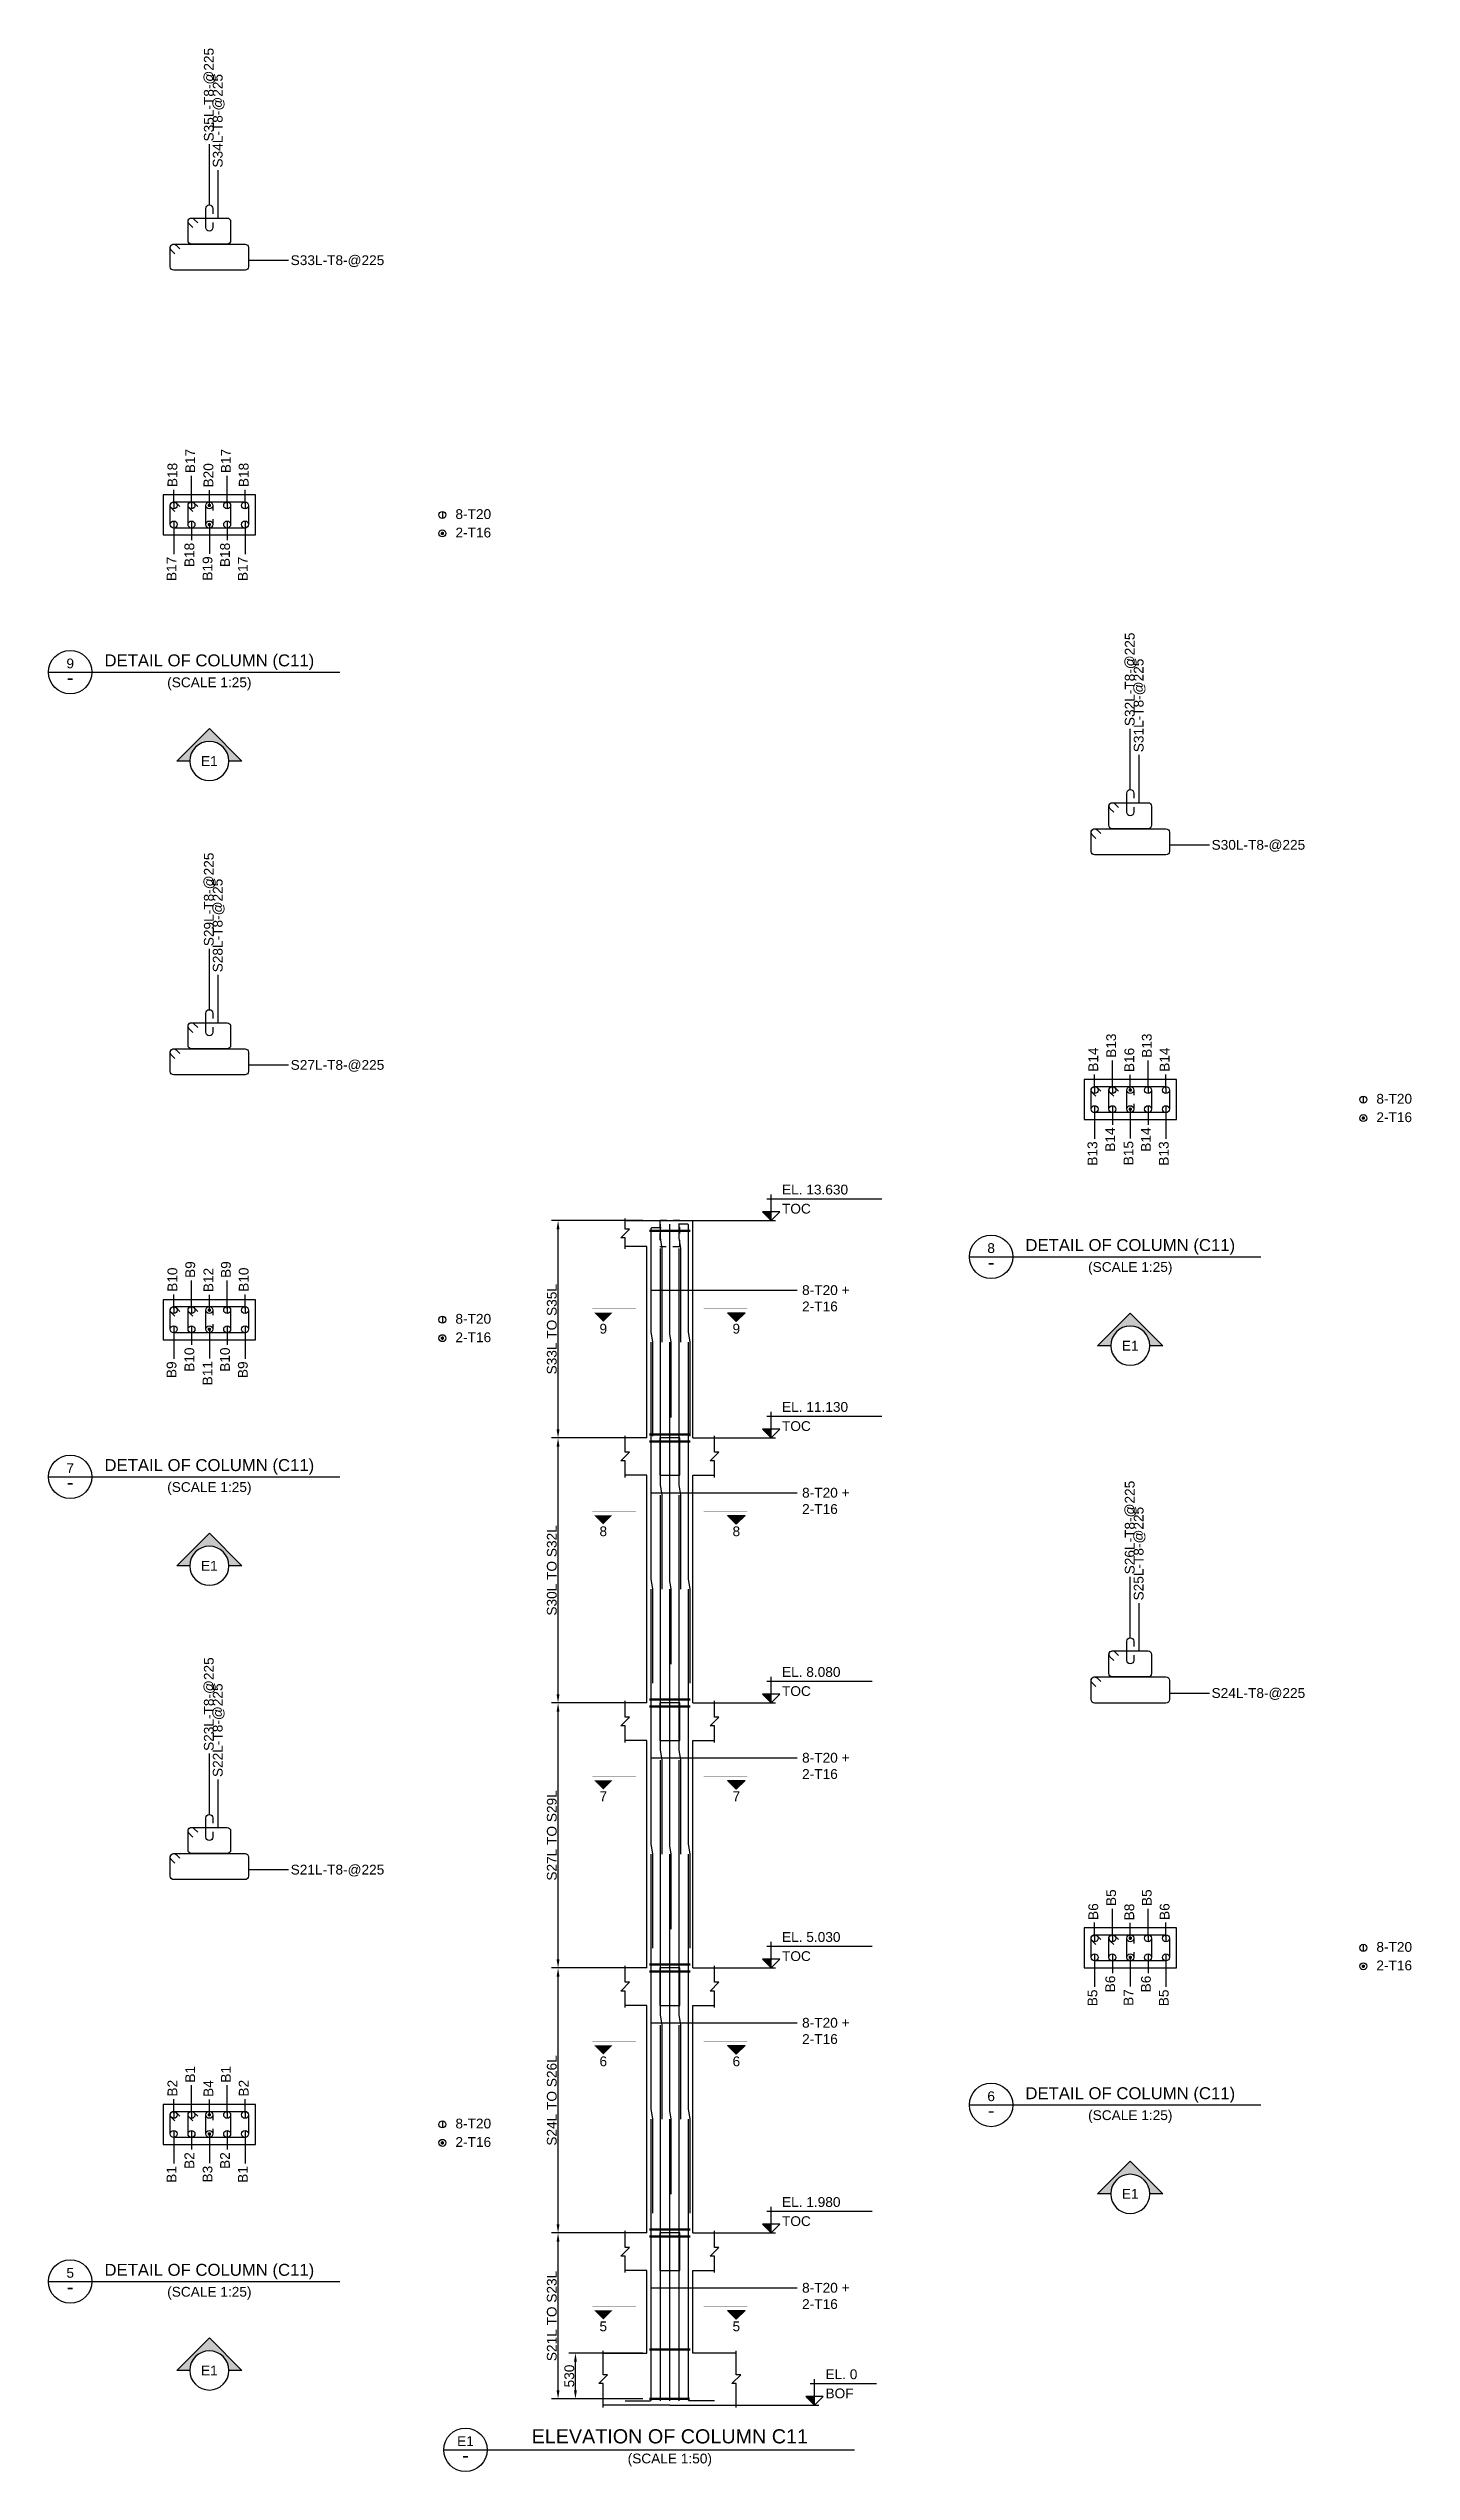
# Model space of a CAD drawing. Header units: inches. Extents: x -816171 to 9366335, y -450961 to 689132.
# Drawn here: x 359085 to 390434, y 29669 to 85404 of the extents above; entities that cross this region are included whole.
import ezdxf
from ezdxf.enums import TextEntityAlignment as Align

# ---------------------------------------------------------------- set-up
doc = ezdxf.new("R2010")
doc.units = ezdxf.units.IN
doc.header["$MEASUREMENT"] = 0
doc.linetypes.add('SCHidden', pattern=[1000, 500, -500])
for name, color, linetype in [('colSectionMarkLayer', 5, 'Continuous'), ('Concrete Line', 2, 'Continuous'), ('Dim', 31, 'Continuous'), ('Hatch', 25, 'Continuous'), ('Labels', 4, 'Continuous'), ('Link', 225, 'Continuous'), ('Reinforcement', 130, 'Continuous'), ('Text', 31, 'Continuous'), ('Text_Scale', 31, 'Continuous')]:
    doc.layers.add(name, color=color, linetype=linetype)
doc.styles.add('SC-BBS1', font='SansSerif')
doc.styles.add('SC-COL2', font='SansSerif')
doc.styles.get("Standard").update_dxf_attribs({"font": 'txt.shx'})
doc.dimstyles.new('ColumnSch', dxfattribs={"dimtxt": 225, "dimasz": 200, "dimexe": 150, "dimexo": 150, "dimgap": 25, "dimtad": 1, "dimtoh": 1, "dimdec": 4, "dimzin": 0, "dimdsep": 46, "dimtxsty": 'SC-COL2', "dimcen": 0.09, "dimclrd": 8, "dimclre": 8, "dimclrt": 31, "dimadec": 0, "dimazin": 0, "dimtfac": 1, "dimtdec": 0, "dimtix": 1, "dimtofl": 0, "dimtmove": 0, "dimatfit": 3, "dimfxl": 1, "dimtolj": 1, "dimtzin": 0, "dimarcsym": 0})
doc.dimstyles.get("Standard").update_dxf_attribs({"dimtxt": 0.18, "dimasz": 0.18, "dimexe": 0.18, "dimexo": 0.0625, "dimgap": 0.09, "dimtad": 0, "dimtih": 1, "dimtoh": 1, "dimdec": 4, "dimzin": 0, "dimdsep": 46, "dimtxsty": 'Standard', "dimcen": 0.09, "dimadec": 0, "dimazin": 0, "dimtfac": 1, "dimtdec": 4, "dimtofl": 0, "dimtmove": 0, "dimatfit": 3, "dimfxl": 1, "dimtolj": 1, "dimtzin": 0, "dimarcsym": 0})

msp = doc.modelspace()

# ---------------------------------------------------------------- texts
at = {"layer": 'colSectionMarkLayer', "style": 'SC-BBS1'}
for s, p in [('9', (371844.81876, 56068.65265)), ('9', (374904.81876, 56068.65265)), ('8', (371844.81876, 51408.65265)), ('8', (374904.81876, 51408.65265)), ('7', (371844.81876, 45312.65265)), ('7', (374904.81876, 45312.65265)), ('6', (371844.81876, 39216.65265)), ('6', (374904.81876, 39216.65265)), ('5', (371844.81876, 33120.65265)), ('5', (374904.81876, 33120.65265))]:
    msp.add_text(s, height=225, dxfattribs=at).set_placement(p, align=Align.TOP_CENTER)
at = {"layer": 'Dim', "style": 'SC-COL2'}
for s, p in [('B18', (361934.81876, 75313.65265)), ('B17', (362344.81876, 75633.65265)), ('B20', (362762.81876, 75305.65265)), ('B17', (363164.81876, 75633.65265)), ('B18', (363574.81876, 75313.65265)), ('B13', (383524.81876, 62185.65265)), ('B13', (384344.81876, 62185.65265)), ('B14', (383114.81876, 61865.65265)), ('B16', (383942.81876, 61857.65265)), ('B14', (384754.81876, 61865.65265)), ('B9', (362344.81876, 57123.65265)), ('B9', (363164.81876, 57123.65265)), ('B10', (361934.81876, 56803.65265)), ('B12', (362762.81876, 56795.65265)), ('B10', (363574.81876, 56803.65265)), ('B5', (383524.81876, 42675.65265)), ('B5', (384344.81876, 42675.65265)), ('B6', (383114.81876, 42355.65265)), ('B8', (383942.81876, 42347.65265)), ('B6', (384754.81876, 42355.65265)), ('B2', (361934.81876, 38293.65265)), ('B1', (362344.81876, 38613.65265)), ('B4', (362762.81876, 38285.65265)), ('B1', (363164.81876, 38613.65265)), ('B2', (363574.81876, 38293.65265))]:
    msp.add_text(s, height=225, rotation=90, dxfattribs=at).set_placement(p, align=Align.MIDDLE_LEFT)
for s, p in [('B17', (361914.81876, 73713.65265)), ('B18', (362324.81876, 74033.65265)), ('B19', (362742.81876, 73721.65265)), ('B18', (363144.81876, 74033.65265)), ('B17', (363554.81876, 73713.65265)), ('B13', (383094.81876, 60265.65265)), ('B14', (383504.81876, 60585.65265)), ('B15', (383922.81876, 60273.65265)), ('B14', (384324.81876, 60585.65265)), ('B13', (384734.81876, 60265.65265)), ('B9', (361914.81876, 55203.65265)), ('B10', (362324.81876, 55523.65265)), ('B11', (362742.81876, 55211.65265)), ('B10', (363144.81876, 55523.65265)), ('B9', (363554.81876, 55203.65265)), ('B5', (383094.81876, 40755.65265)), ('B6', (383504.81876, 41075.65265)), ('B7', (383922.81876, 40763.65265)), ('B6', (384324.81876, 41075.65265)), ('B5', (384734.81876, 40755.65265)), ('B2', (362324.81876, 37013.65265)), ('B2', (363144.81876, 37013.65265)), ('B1', (361914.81876, 36693.65265)), ('B3', (362742.81876, 36701.65265)), ('B1', (363554.81876, 36693.65265))]:
    msp.add_text(s, height=225, rotation=90, dxfattribs=at).set_placement(p, align=Align.MIDDLE_RIGHT)
at = {"layer": 'Labels', "style": 'SC-BBS1'}
for s, height, p in [('9', 225, (359584.81876, 71078.65265)), ('DETAIL OF COLUMN (C11)', 275, (362784.81876, 71108.65265)), ('DETAIL OF COLUMN (C11)', 275, (383964.81876, 57660.65265)), ('8', 225, (380764.81876, 57630.65265)), ('DETAIL OF COLUMN (C11)', 275, (362784.81876, 52598.65265)), ('7', 225, (359584.81876, 52568.65265)), ('DETAIL OF COLUMN (C11)', 275, (383964.81876, 38150.65265)), ('6', 225, (380764.81876, 38120.65265)), ('5', 225, (359584.81876, 34058.65265)), ('DETAIL OF COLUMN (C11)', 275, (362784.81876, 34088.65265)), ('E1', 225, (368674.81876, 30188.65265)), ('ELEVATION OF COLUMN C11', 325, (373374.81876, 30218.65265))]:
    msp.add_text(s, height=height, dxfattribs=at).set_placement(p, align=Align.BOTTOM_CENTER)
for s, height, p in [('-', 325, (359584.81876, 70933.65265)), ('E1', 225, (362784.81876, 69013.65265)), ('-', 325, (380764.81876, 57485.65265)), ('E1', 225, (383964.81876, 55565.65265)), ('-', 325, (359584.81876, 52423.65265)), ('E1', 225, (362784.81876, 50503.65265)), ('-', 325, (380764.81876, 37975.65265)), ('E1', 225, (383964.81876, 36055.65265)), ('-', 325, (359584.81876, 33913.65265)), ('E1', 225, (362784.81876, 31993.65265)), ('-', 325, (368674.81876, 30043.65265))]:
    msp.add_text(s, height=height, dxfattribs=at).set_placement(p, align=Align.MIDDLE_CENTER)
at = {"layer": 'Text', "style": 'SC-BBS1'}
for s, p in [('S35L-T8-@225', (362884.81876, 83263.65265)), ('S34L-T8-@225', (363089.81876, 82663.65265)), ('S32L-T8-@225', (384064.81876, 69815.65265)), ('S31L-T8-@225', (384269.81876, 69215.65265)), ('S29L-T8-@225', (362884.81876, 64753.65265)), ('S28L-T8-@225', (363089.81876, 64153.65265)), ('S26L-T8-@225', (384064.81876, 50305.65265)), ('S25L-T8-@225', (384269.81876, 49705.65265)), ('S23L-T8-@225', (362884.81876, 46243.65265)), ('S22L-T8-@225', (363089.81876, 45643.65265))]:
    msp.add_text(s, height=225, rotation=90, dxfattribs=at).set_placement(p)
for s, p in [('S33L-T8-@225', (364654.81876, 80533.65265)), ('8-T20', (368444.81876, 74693.65265)), ('2-T16', (368444.81876, 74268.65265)), ('S30L-T8-@225', (385834.81876, 67085.65265)), ('S27L-T8-@225', (364654.81876, 62023.65265)), ('8-T20', (389624.81876, 61245.65265)), ('2-T16', (389624.81876, 60820.65265)), ('8-T20', (368444.81876, 56183.65265)), ('2-T16', (368444.81876, 55758.65265)), ('S24L-T8-@225', (385834.81876, 47575.65265)), ('S21L-T8-@225', (364654.81876, 43513.65265)), ('8-T20', (389624.81876, 41735.65265)), ('2-T16', (389624.81876, 41310.65265)), ('8-T20', (368444.81876, 37673.65265)), ('2-T16', (368444.81876, 37248.65265))]:
    msp.add_text(s, height=225, dxfattribs=at).set_placement(p, align=Align.MIDDLE_LEFT)
for p in [(362784.81876, 70643.65265), (383964.81876, 57195.65265), (362784.81876, 52133.65265), (383964.81876, 37685.65265), (362784.81876, 33623.65265)]:
    msp.add_text('(SCALE 1:25)', height=225, dxfattribs=at).set_placement(p, align=Align.BOTTOM_CENTER)
for s, p in [('EL. 13.630', (375954.81876, 59043.65265)), ('TOC', (375954.81876, 58603.65265)), ('EL. 11.130', (375954.81876, 54043.65265)), ('TOC', (375954.81876, 53603.65265)), ('EL. 8.080', (375954.81876, 47947.65265)), ('TOC', (375954.81876, 47507.65265)), ('EL. 5.030', (375954.81876, 41851.65265)), ('TOC', (375954.81876, 41411.65265)), ('EL. 1.980', (375954.81876, 35755.65265)), ('TOC', (375954.81876, 35315.65265)), ('EL. 0', (376954.81876, 31793.65265)), ('BOF', (376954.81876, 31353.65265))]:
    msp.add_text(s, height=225, dxfattribs=at).set_placement(p)
at = {"layer": 'Text', "char_height": 225, "attachment_point": 1, "style": 'SC-BBS1'}
for insert in [(376417.31876, 56956.15265), (376417.31876, 52296.15265), (376417.31876, 46200.15265), (376417.31876, 40104.15265), (376417.31876, 34008.15265)]:
    msp.add_mtext('8-T20 + \\P2-T16', dxfattribs=dict(at, insert=insert))
at = {"layer": 'Text_Scale', "style": 'SC-BBS1'}
msp.add_text('(SCALE 1:50)', height=225, dxfattribs=at).set_placement((373374.81876, 29788.65265), align=Align.BOTTOM_CENTER)

# ---------------------------------------------------------------- blocks, each defined once
blk = doc.blocks.new('*D636')
at = {"layer": 'DEFPOINTS', "color": 0, "transparency": 16777216}
for p in [(370805, 35156), (372905, 35156), (372905, 31338)]:
    blk.add_point(p, dxfattribs=at)
at = {"layer": 'Dim', "color": 8, "lineweight": -2, "transparency": 16777216}
for p, q in [((372755, 35156), (370655, 35156)), ((370805, 31538), (370805, 34956)), ((372755, 31338), (370655, 31338))]:
    blk.add_line(p, q, dxfattribs=at)
at = {"layer": 'Dim', "color": 8, "transparency": 16777216}
for points in [[(370771, 34956), (370838, 34956), (370805, 35156)], [(370771, 31538), (370838, 31538), (370805, 31338)]]:
    blk.add_solid(points, dxfattribs=at)
at = {"layer": 'Dim', "color": 31, "lineweight": 50, "transparency": 16777216, "insert": (370662, 33247), "char_height": 225, "attachment_point": 5, "rotation": 90, "style": 'SC-COL2'}
blk.add_mtext('\\A1;S21L TO S23L', dxfattribs=at)
blk = doc.blocks.new('*D637')
at = {"layer": 'DEFPOINTS', "color": 0, "transparency": 16777216}
for p in [(371205, 32394), (372905, 32394), (372905, 31338)]:
    blk.add_point(p, dxfattribs=at)
at = {"layer": 'Dim', "color": 8, "lineweight": -2, "transparency": 16777216}
for p, q in [((372755, 32394), (371055, 32394)), ((371205, 31538), (371205, 32194)), ((372755, 31338), (371055, 31338))]:
    blk.add_line(p, q, dxfattribs=at)
at = {"layer": 'Dim', "color": 8, "transparency": 16777216}
for points in [[(371171, 32194), (371238, 32194), (371205, 32394)], [(371171, 31538), (371238, 31538), (371205, 31338)]]:
    blk.add_solid(points, dxfattribs=at)
at = {"layer": 'Dim', "color": 31, "lineweight": 50, "transparency": 16777216, "insert": (371064, 31866), "char_height": 225, "attachment_point": 5, "rotation": 90, "style": 'SC-COL2'}
blk.add_mtext('\\A1;530', dxfattribs=at)
blk = doc.blocks.new('*D638')
at = {"layer": 'DEFPOINTS', "color": 0, "transparency": 16777216}
for p in [(370805, 41252), (372905, 41252), (372905, 35156)]:
    blk.add_point(p, dxfattribs=at)
at = {"layer": 'Dim', "color": 8, "lineweight": -2, "transparency": 16777216}
for p, q in [((372755, 41252), (370655, 41252)), ((370805, 35356), (370805, 41052)), ((372755, 35156), (370655, 35156))]:
    blk.add_line(p, q, dxfattribs=at)
at = {"layer": 'Dim', "color": 8, "transparency": 16777216}
for points in [[(370771, 41052), (370838, 41052), (370805, 41252)], [(370771, 35356), (370838, 35356), (370805, 35156)]]:
    blk.add_solid(points, dxfattribs=at)
at = {"layer": 'Dim', "color": 31, "lineweight": 50, "transparency": 16777216, "insert": (370662, 38204), "char_height": 225, "attachment_point": 5, "rotation": 90, "style": 'SC-COL2'}
blk.add_mtext('\\A1;S24L TO S26L', dxfattribs=at)
blk = doc.blocks.new('*D639')
at = {"layer": 'DEFPOINTS', "color": 0, "transparency": 16777216}
for p in [(370805, 47348), (372905, 47348), (372905, 41252)]:
    blk.add_point(p, dxfattribs=at)
at = {"layer": 'Dim', "color": 8, "lineweight": -2, "transparency": 16777216}
for p, q in [((372755, 47348), (370655, 47348)), ((370805, 41452), (370805, 47148)), ((372755, 41252), (370655, 41252))]:
    blk.add_line(p, q, dxfattribs=at)
at = {"layer": 'Dim', "color": 8, "transparency": 16777216}
for points in [[(370771, 47148), (370838, 47148), (370805, 47348)], [(370771, 41452), (370838, 41452), (370805, 41252)]]:
    blk.add_solid(points, dxfattribs=at)
at = {"layer": 'Dim', "color": 31, "lineweight": 50, "transparency": 16777216, "insert": (370662, 44300), "char_height": 225, "attachment_point": 5, "rotation": 90, "style": 'SC-COL2'}
blk.add_mtext('\\A1;S27L TO S29L', dxfattribs=at)
blk = doc.blocks.new('*D640')
at = {"layer": 'DEFPOINTS', "color": 0, "transparency": 16777216}
for p in [(370805, 53444), (372905, 53444), (372905, 47348)]:
    blk.add_point(p, dxfattribs=at)
at = {"layer": 'Dim', "color": 8, "lineweight": -2, "transparency": 16777216}
for p, q in [((372755, 53444), (370655, 53444)), ((370805, 47548), (370805, 53244)), ((372755, 47348), (370655, 47348))]:
    blk.add_line(p, q, dxfattribs=at)
at = {"layer": 'Dim', "color": 8, "transparency": 16777216}
for points in [[(370771, 53244), (370838, 53244), (370805, 53444)], [(370771, 47548), (370838, 47548), (370805, 47348)]]:
    blk.add_solid(points, dxfattribs=at)
at = {"layer": 'Dim', "color": 31, "lineweight": 50, "transparency": 16777216, "insert": (370662, 50396), "char_height": 225, "attachment_point": 5, "rotation": 90, "style": 'SC-COL2'}
blk.add_mtext('\\A1;S30L TO S32L', dxfattribs=at)
blk = doc.blocks.new('*D641')
at = {"layer": 'DEFPOINTS', "color": 0, "transparency": 16777216}
for p in [(370805, 58444), (372905, 58444), (372905, 53444)]:
    blk.add_point(p, dxfattribs=at)
at = {"layer": 'Dim', "color": 8, "lineweight": -2, "transparency": 16777216}
for p, q in [((372755, 58444), (370655, 58444)), ((370805, 53644), (370805, 58244)), ((372755, 53444), (370655, 53444))]:
    blk.add_line(p, q, dxfattribs=at)
at = {"layer": 'Dim', "color": 8, "transparency": 16777216}
for points in [[(370771, 58244), (370838, 58244), (370805, 58444)], [(370771, 53644), (370838, 53644), (370805, 53444)]]:
    blk.add_solid(points, dxfattribs=at)
at = {"layer": 'Dim', "color": 31, "lineweight": 50, "transparency": 16777216, "insert": (370662, 55944), "char_height": 225, "attachment_point": 5, "rotation": 90, "style": 'SC-COL2'}
blk.add_mtext('\\A1;S33L TO S35L', dxfattribs=at)

# ---------------------------------------------------------------- dimensions: what is measured, and where the dimension line sits
at = {"layer": 'Dim', "lineweight": 50}
for p1, p2, distance, text, picture, middle in [((372904.81876, 53443.65265), (372904.81876, 58443.65265), 2100, 'S33L TO S35L', '*D641', (370662.07185, 55943.65265)), ((372904.81876, 47347.65265), (372904.81876, 53443.65265), 2100, 'S30L TO S32L', '*D640', (370662.07185, 50395.65265)), ((372904.81876, 41251.65265), (372904.81876, 47347.65265), 2100, 'S27L TO S29L', '*D639', (370662.22617, 44299.65265)), ((372904.81876, 35155.65265), (372904.81876, 41251.65265), 2100, 'S24L TO S26L', '*D638', (370662.07185, 38203.65265)), ((372904.81876, 31337.65265), (372904.81876, 35155.65265), 2100, 'S21L TO S23L', '*D636', (370662.07185, 33246.65265)), ((372904.81876, 31337.65265), (372904.81876, 32393.65265), 1700, '530', '*D637', (371063.76938, 31865.65265))]:
    dim = msp.add_aligned_dim(p1=p1, p2=p2, distance=distance, text=text, dimstyle='ColumnSch', dxfattribs=at)
    dim.commit()
    dim.dimension.update_dxf_attribs({"geometry": picture, "text_midpoint": middle})

# ---------------------------------------------------------------- hatches: boundary and pattern name
at = {"layer": 'Hatch'}
h = msp.add_hatch(color=256, dxfattribs=at)
edge = h.paths.add_edge_path(flags=16)
edge.add_line((362334.81876, 69013.65265), (362034.81876, 69013.65265))
edge.add_line((362034.81876, 69013.65265), (362784.81876, 69763.65265))
edge.add_line((362784.81876, 69763.65265), (363534.81876, 69013.65265))
edge.add_line((363534.81876, 69013.65265), (363234.81876, 69013.65265))
edge.add_arc((362784.81876, 69013.65265), 450, 0, 180)
for points in [[(375704.81876, 58443.65265), (375704.81876, 58643.65265), (375504.81876, 58643.65265)], [(371644.81876, 56318.65265), (371844.81876, 56118.65265), (372044.81876, 56318.65265), (371644.81876, 56318.65265)], [(375104.81876, 56318.65265), (374904.81876, 56118.65265), (374704.81876, 56318.65265), (375104.81876, 56318.65265)], [(375704.81876, 53443.65265), (375704.81876, 53643.65265), (375504.81876, 53643.65265)], [(371644.81876, 51658.65265), (371844.81876, 51458.65265), (372044.81876, 51658.65265), (371644.81876, 51658.65265)], [(375104.81876, 51658.65265), (374904.81876, 51458.65265), (374704.81876, 51658.65265), (375104.81876, 51658.65265)], [(375704.81876, 47347.65265), (375704.81876, 47547.65265), (375504.81876, 47547.65265)], [(371644.81876, 45562.65265), (371844.81876, 45362.65265), (372044.81876, 45562.65265), (371644.81876, 45562.65265)], [(375104.81876, 45562.65265), (374904.81876, 45362.65265), (374704.81876, 45562.65265), (375104.81876, 45562.65265)], [(375704.81876, 41251.65265), (375704.81876, 41451.65265), (375504.81876, 41451.65265)], [(371644.81876, 39466.65265), (371844.81876, 39266.65265), (372044.81876, 39466.65265), (371644.81876, 39466.65265)], [(375104.81876, 39466.65265), (374904.81876, 39266.65265), (374704.81876, 39466.65265), (375104.81876, 39466.65265)], [(375704.81876, 35155.65265), (375704.81876, 35355.65265), (375504.81876, 35355.65265)], [(371644.81876, 33370.65265), (371844.81876, 33170.65265), (372044.81876, 33370.65265), (371644.81876, 33370.65265)], [(375104.81876, 33370.65265), (374904.81876, 33170.65265), (374704.81876, 33370.65265), (375104.81876, 33370.65265)], [(376704.81876, 31193.65265), (376704.81876, 31393.65265), (376504.81876, 31393.65265)]]:
    msp.add_hatch(color=256, dxfattribs=at).paths.add_polyline_path(points, flags=0)
h = msp.add_hatch(color=256, dxfattribs=at)
edge = h.paths.add_edge_path(flags=16)
edge.add_line((383514.81876, 55565.65265), (383214.81876, 55565.65265))
edge.add_line((383214.81876, 55565.65265), (383964.81876, 56315.65265))
edge.add_line((383964.81876, 56315.65265), (384714.81876, 55565.65265))
edge.add_line((384714.81876, 55565.65265), (384414.81876, 55565.65265))
edge.add_arc((383964.81876, 55565.65265), 450, 0, 180)
h = msp.add_hatch(color=256, dxfattribs=at)
edge = h.paths.add_edge_path(flags=16)
edge.add_line((362334.81876, 50503.65265), (362034.81876, 50503.65265))
edge.add_line((362034.81876, 50503.65265), (362784.81876, 51253.65265))
edge.add_line((362784.81876, 51253.65265), (363534.81876, 50503.65265))
edge.add_line((363534.81876, 50503.65265), (363234.81876, 50503.65265))
edge.add_arc((362784.81876, 50503.65265), 450, 0, 180)
h = msp.add_hatch(color=256, dxfattribs=at)
edge = h.paths.add_edge_path(flags=16)
edge.add_line((383514.81876, 36055.65265), (383214.81876, 36055.65265))
edge.add_line((383214.81876, 36055.65265), (383964.81876, 36805.65265))
edge.add_line((383964.81876, 36805.65265), (384714.81876, 36055.65265))
edge.add_line((384714.81876, 36055.65265), (384414.81876, 36055.65265))
edge.add_arc((383964.81876, 36055.65265), 450, 0, 180)
h = msp.add_hatch(color=256, dxfattribs=at)
edge = h.paths.add_edge_path(flags=16)
edge.add_line((362334.81876, 31993.65265), (362034.81876, 31993.65265))
edge.add_line((362034.81876, 31993.65265), (362784.81876, 32743.65265))
edge.add_line((362784.81876, 32743.65265), (363534.81876, 31993.65265))
edge.add_line((363534.81876, 31993.65265), (363234.81876, 31993.65265))
edge.add_arc((362784.81876, 31993.65265), 450, 0, 180)

# ---------------------------------------------------------------- linework, layer by layer
at = {"lineweight": 50}
for p, q in [((372904.81876, 58203.65265), (373844.81876, 58203.65265)), ((372904.81876, 53523.65265), (373844.81876, 53523.65265)), ((372904.81876, 53363.65265), (373844.81876, 53363.65265)), ((372904.81876, 47427.65265), (373844.81876, 47427.65265)), ((372904.81876, 47267.65265), (373844.81876, 47267.65265)), ((372904.81876, 41331.65265), (373844.81876, 41331.65265)), ((372904.81876, 41171.65265), (373844.81876, 41171.65265)), ((372904.81876, 35235.65265), (373844.81876, 35235.65265)), ((372904.81876, 35075.65265), (373844.81876, 35075.65265)), ((372904.81876, 32473.65265), (373844.81876, 32473.65265)), ((372904.81876, 31337.65265), (373824.81876, 31337.65265))]:
    msp.add_line(p, q, dxfattribs=at)
at = {"layer": 'colSectionMarkLayer'}
for p, q in [((359084.81876, 71058.65265), (365784.81876, 71058.65265)), ((375604.81876, 58943.65265), (378254.81876, 58943.65265)), ((375704.81876, 58443.65265), (375704.81876, 59043.65265)), ((373904.81876, 58443.65265), (375804.81876, 58443.65265)), ((380264.81876, 57610.65265), (386964.81876, 57610.65265)), ((375604.81876, 53943.65265), (378254.81876, 53943.65265)), ((375704.81876, 53443.65265), (375704.81876, 54043.65265)), ((373904.81876, 53443.65265), (375804.81876, 53443.65265)), ((359084.81876, 52548.65265), (365784.81876, 52548.65265)), ((375704.81876, 47347.65265), (375704.81876, 47947.65265)), ((375604.81876, 47847.65265), (378029.81876, 47847.65265)), ((373904.81876, 47347.65265), (375804.81876, 47347.65265)), ((375704.81876, 41251.65265), (375704.81876, 41851.65265)), ((373904.81876, 41251.65265), (375804.81876, 41251.65265)), ((375604.81876, 41751.65265), (378029.81876, 41751.65265)), ((380264.81876, 38100.65265), (386964.81876, 38100.65265)), ((375704.81876, 35155.65265), (375704.81876, 35755.65265)), ((373904.81876, 35155.65265), (375804.81876, 35155.65265)), ((375604.81876, 35655.65265), (378029.81876, 35655.65265)), ((359084.81876, 34038.65265), (365784.81876, 34038.65265)), ((376704.81876, 31193.65265), (376704.81876, 31793.65265)), ((376604.81876, 31693.65265), (378129.81876, 31693.65265)), ((374904.81876, 31193.65265), (376804.81876, 31193.65265)), ((368174.81876, 30168.65265), (377624.81876, 30168.65265))]:
    msp.add_line(p, q, dxfattribs=at)
for points in [[(362334.81876, 69013.65265), (362034.81876, 69013.65265), (362784.81876, 69763.65265), (363534.81876, 69013.65265), (363234.81876, 69013.65265, 1), (362334.81876, 69013.65265, 1), (363234.81876, 69013.65265)], [(383514.81876, 55565.65265), (383214.81876, 55565.65265), (383964.81876, 56315.65265), (384714.81876, 55565.65265), (384414.81876, 55565.65265, 1), (383514.81876, 55565.65265, 1), (384414.81876, 55565.65265)], [(362334.81876, 50503.65265), (362034.81876, 50503.65265), (362784.81876, 51253.65265), (363534.81876, 50503.65265), (363234.81876, 50503.65265, 1), (362334.81876, 50503.65265, 1), (363234.81876, 50503.65265)], [(383514.81876, 36055.65265), (383214.81876, 36055.65265), (383964.81876, 36805.65265), (384714.81876, 36055.65265), (384414.81876, 36055.65265, 1), (383514.81876, 36055.65265, 1), (384414.81876, 36055.65265)], [(362334.81876, 31993.65265), (362034.81876, 31993.65265), (362784.81876, 32743.65265), (363534.81876, 31993.65265), (363234.81876, 31993.65265, 1), (362334.81876, 31993.65265, 1), (363234.81876, 31993.65265)]]:
    msp.add_lwpolyline(points, format="xyb", dxfattribs=at)
for points in [[(375704.81876, 58443.65265), (375904.81876, 58643.65265), (375504.81876, 58643.65265)], [(375704.81876, 53443.65265), (375904.81876, 53643.65265), (375504.81876, 53643.65265)], [(375704.81876, 47347.65265), (375904.81876, 47547.65265), (375504.81876, 47547.65265)], [(375704.81876, 41251.65265), (375904.81876, 41451.65265), (375504.81876, 41451.65265)], [(375704.81876, 35155.65265), (375904.81876, 35355.65265), (375504.81876, 35355.65265)], [(376704.81876, 31193.65265), (376904.81876, 31393.65265), (376504.81876, 31393.65265)]]:
    msp.add_lwpolyline(points, close=True, dxfattribs=at)
at = {"layer": 'colSectionMarkLayer', "const_width": 5}
for points in [[(372594.81876, 56418.65265), (371594.81876, 56418.65265)], [(371644.81876, 56318.65265), (371844.81876, 56118.65265), (372044.81876, 56318.65265), (371644.81876, 56318.65265)], [(374154.81876, 56418.65265), (375154.81876, 56418.65265)], [(372594.81876, 51758.65265), (371594.81876, 51758.65265)], [(371644.81876, 51658.65265), (371844.81876, 51458.65265), (372044.81876, 51658.65265), (371644.81876, 51658.65265)], [(374154.81876, 51758.65265), (375154.81876, 51758.65265)], [(372594.81876, 45662.65265), (371594.81876, 45662.65265)], [(371644.81876, 45562.65265), (371844.81876, 45362.65265), (372044.81876, 45562.65265), (371644.81876, 45562.65265)], [(374154.81876, 45662.65265), (375154.81876, 45662.65265)], [(372594.81876, 39566.65265), (371594.81876, 39566.65265)], [(371644.81876, 39466.65265), (371844.81876, 39266.65265), (372044.81876, 39466.65265), (371644.81876, 39466.65265)], [(374154.81876, 39566.65265), (375154.81876, 39566.65265)], [(372594.81876, 33470.65265), (371594.81876, 33470.65265)], [(374154.81876, 33470.65265), (375154.81876, 33470.65265)], [(371644.81876, 33370.65265), (371844.81876, 33170.65265), (372044.81876, 33370.65265), (371644.81876, 33370.65265)]]:
    msp.add_lwpolyline(points, dxfattribs=at)
at = {"layer": 'colSectionMarkLayer'}
for points in [[(375104.81876, 56318.65265), (374904.81876, 56118.65265), (374704.81876, 56318.65265), (375104.81876, 56318.65265)], [(375104.81876, 51658.65265), (374904.81876, 51458.65265), (374704.81876, 51658.65265), (375104.81876, 51658.65265)], [(375104.81876, 45562.65265), (374904.81876, 45362.65265), (374704.81876, 45562.65265), (375104.81876, 45562.65265)], [(375104.81876, 39466.65265), (374904.81876, 39266.65265), (374704.81876, 39466.65265), (375104.81876, 39466.65265)], [(375104.81876, 33370.65265), (374904.81876, 33170.65265), (374704.81876, 33370.65265), (375104.81876, 33370.65265)]]:
    msp.add_lwpolyline(points, dxfattribs=at)
for centre in [(359584.81876, 71058.65265), (380764.81876, 57610.65265), (359584.81876, 52548.65265), (380764.81876, 38100.65265), (359584.81876, 34038.65265), (368674.81876, 30168.65265)]:
    msp.add_circle(centre, 500, dxfattribs=at)
at = {"layer": 'Concrete Line'}
for p, q in [((372344.81876, 58443.65265), (373904.81876, 58443.65265)), ((373904.81876, 53443.65265), (373904.81876, 58443.65265)), ((372844.81876, 57843.65265), (372344.81876, 57843.65265)), ((372844.81876, 53443.65265), (372844.81876, 57843.65265)), ((372844.81876, 53443.65265), (372344.81876, 53443.65265)), ((372844.81876, 53443.65265), (372844.81876, 53443.65265)), ((372844.81876, 53443.65265), (372844.81876, 53443.65265)), ((373904.81876, 53443.65265), (373904.81876, 53443.65265)), ((373904.81876, 53443.65265), (373904.81876, 53443.65265)), ((373904.81876, 53443.65265), (374404.81876, 53443.65265)), ((372844.81876, 52583.65265), (372344.81876, 52583.65265)), ((372844.81876, 47347.65265), (372844.81876, 52583.65265)), ((373904.81876, 47347.65265), (373904.81876, 52583.65265)), ((373904.81876, 52583.65265), (374404.81876, 52583.65265)), ((372844.81876, 47347.65265), (372344.81876, 47347.65265)), ((372844.81876, 47347.65265), (372844.81876, 47347.65265)), ((372844.81876, 47347.65265), (372844.81876, 47347.65265)), ((373904.81876, 47347.65265), (373904.81876, 47347.65265)), ((373904.81876, 47347.65265), (373904.81876, 47347.65265)), ((373904.81876, 47347.65265), (374404.81876, 47347.65265)), ((372844.81876, 46487.65265), (372344.81876, 46487.65265)), ((372844.81876, 41251.65265), (372844.81876, 46487.65265)), ((373904.81876, 41251.65265), (373904.81876, 46487.65265)), ((373904.81876, 46487.65265), (374404.81876, 46487.65265)), ((372844.81876, 41251.65265), (372344.81876, 41251.65265)), ((372844.81876, 41251.65265), (372844.81876, 41251.65265)), ((372844.81876, 41251.65265), (372844.81876, 41251.65265)), ((373904.81876, 41251.65265), (373904.81876, 41251.65265)), ((373904.81876, 41251.65265), (373904.81876, 41251.65265)), ((373904.81876, 41251.65265), (374404.81876, 41251.65265)), ((372844.81876, 40391.65265), (372344.81876, 40391.65265)), ((372844.81876, 35155.65265), (372844.81876, 40391.65265)), ((373904.81876, 35155.65265), (373904.81876, 40391.65265)), ((373904.81876, 40391.65265), (374404.81876, 40391.65265)), ((372844.81876, 35155.65265), (372344.81876, 35155.65265)), ((372844.81876, 35155.65265), (372844.81876, 35155.65265)), ((372844.81876, 35155.65265), (372844.81876, 35155.65265)), ((373904.81876, 35155.65265), (373904.81876, 35155.65265)), ((373904.81876, 35155.65265), (373904.81876, 35155.65265)), ((373904.81876, 35155.65265), (374404.81876, 35155.65265)), ((372844.81876, 34295.65265), (372344.81876, 34295.65265)), ((372844.81876, 32393.65265), (372844.81876, 34295.65265)), ((373904.81876, 32393.65265), (373904.81876, 34295.65265)), ((373904.81876, 34295.65265), (374404.81876, 34295.65265)), ((371844.81876, 32393.65265), (372844.81876, 32393.65265)), ((374904.81876, 32393.65265), (373904.81876, 32393.65265)), ((374904.81876, 32393.65265), (373904.81876, 32393.65265)), ((373374.81876, 31193.65265), (371844.81876, 31193.65265)), ((373374.81876, 31193.65265), (374904.81876, 31193.65265))]:
    msp.add_line(p, q, dxfattribs=at)
for points in [[(361724.81876, 74213.65265), (363844.81876, 74213.65265), (363844.81876, 74213.65265), (363844.81876, 75133.65265), (363844.81876, 75133.65265), (361724.81876, 75133.65265), (361724.81876, 75133.65265), (361724.81876, 74213.65265)], [(382904.81876, 60765.65265), (385024.81876, 60765.65265), (385024.81876, 60765.65265), (385024.81876, 61685.65265), (385024.81876, 61685.65265), (382904.81876, 61685.65265), (382904.81876, 61685.65265), (382904.81876, 60765.65265)], [(361724.81876, 55703.65265), (363844.81876, 55703.65265), (363844.81876, 55703.65265), (363844.81876, 56623.65265), (363844.81876, 56623.65265), (361724.81876, 56623.65265), (361724.81876, 56623.65265), (361724.81876, 55703.65265)], [(373144.81876, 53443.65265), (373144.81876, 52583.65265), (373604.81876, 52583.65265), (373604.81876, 53443.65265)], [(373144.81876, 47347.65265), (373144.81876, 46487.65265), (373604.81876, 46487.65265), (373604.81876, 47347.65265)], [(382904.81876, 41255.65265), (385024.81876, 41255.65265), (385024.81876, 41255.65265), (385024.81876, 42175.65265), (385024.81876, 42175.65265), (382904.81876, 42175.65265), (382904.81876, 42175.65265), (382904.81876, 41255.65265)], [(373144.81876, 41251.65265), (373144.81876, 40391.65265), (373604.81876, 40391.65265), (373604.81876, 41251.65265)], [(361724.81876, 37193.65265), (363844.81876, 37193.65265), (363844.81876, 37193.65265), (363844.81876, 38113.65265), (363844.81876, 38113.65265), (361724.81876, 38113.65265), (361724.81876, 38113.65265), (361724.81876, 37193.65265)], [(373144.81876, 35155.65265), (373144.81876, 34295.65265), (373604.81876, 34295.65265), (373604.81876, 35155.65265)]]:
    msp.add_lwpolyline(points, close=True, dxfattribs=at)
for points in [[(372344.81876, 57793.65265), (372344.81876, 58043.65265), (372244.81876, 58043.65265), (372444.81876, 58243.65265), (372344.81876, 58243.65265), (372344.81876, 58493.65265)], [(372344.81876, 52533.65265), (372344.81876, 52913.65265), (372244.81876, 52913.65265), (372444.81876, 53113.65265), (372344.81876, 53113.65265), (372344.81876, 53493.65265)], [(374404.81876, 52533.65265), (374404.81876, 52913.65265), (374304.81876, 52913.65265), (374504.81876, 53113.65265), (374404.81876, 53113.65265), (374404.81876, 53493.65265)], [(372344.81876, 46437.65265), (372344.81876, 46817.65265), (372244.81876, 46817.65265), (372444.81876, 47017.65265), (372344.81876, 47017.65265), (372344.81876, 47397.65265)], [(374404.81876, 46437.65265), (374404.81876, 46817.65265), (374304.81876, 46817.65265), (374504.81876, 47017.65265), (374404.81876, 47017.65265), (374404.81876, 47397.65265)], [(372344.81876, 40341.65265), (372344.81876, 40721.65265), (372244.81876, 40721.65265), (372444.81876, 40921.65265), (372344.81876, 40921.65265), (372344.81876, 41301.65265)], [(374404.81876, 40341.65265), (374404.81876, 40721.65265), (374304.81876, 40721.65265), (374504.81876, 40921.65265), (374404.81876, 40921.65265), (374404.81876, 41301.65265)], [(372344.81876, 34245.65265), (372344.81876, 34625.65265), (372244.81876, 34625.65265), (372444.81876, 34825.65265), (372344.81876, 34825.65265), (372344.81876, 35205.65265)], [(374404.81876, 34245.65265), (374404.81876, 34625.65265), (374304.81876, 34625.65265), (374504.81876, 34825.65265), (374404.81876, 34825.65265), (374404.81876, 35205.65265)], [(371844.81876, 31143.65265), (371844.81876, 31693.65265), (371744.81876, 31693.65265), (371944.81876, 31893.65265), (371844.81876, 31893.65265), (371844.81876, 32443.65265)], [(374904.81876, 31143.65265), (374904.81876, 31693.65265), (374804.81876, 31693.65265), (375004.81876, 31893.65265), (374904.81876, 31893.65265), (374904.81876, 32443.65265)]]:
    msp.add_lwpolyline(points, dxfattribs=at)
at = {"layer": 'Concrete Line', "linetype": 'SCHidden', "ltscale": 0.3}
for points in [[(373144.81876, 58443.65265), (373144.81876, 57843.65265), (373604.81876, 57843.65265), (373604.81876, 58443.65265)], [(373144.81876, 53443.65265), (373144.81876, 52583.65265), (373604.81876, 52583.65265), (373604.81876, 53443.65265)], [(373144.81876, 47347.65265), (373144.81876, 46487.65265), (373604.81876, 46487.65265), (373604.81876, 47347.65265)], [(373144.81876, 41251.65265), (373144.81876, 40391.65265), (373604.81876, 40391.65265), (373604.81876, 41251.65265)], [(373144.81876, 35155.65265), (373144.81876, 34295.65265), (373604.81876, 34295.65265), (373604.81876, 35155.65265)]]:
    msp.add_lwpolyline(points, close=True, dxfattribs=at)
at = {"layer": 'Dim', "color": 8}
for p, q in [((361964.81876, 74933.65265), (361964.81876, 75253.65265)), ((362374.81876, 74933.65265), (362374.81876, 75573.65265)), ((362784.81876, 74925.65265), (362784.81876, 75245.65265)), ((363194.81876, 74933.65265), (363194.81876, 75573.65265)), ((363604.81876, 74933.65265), (363604.81876, 75253.65265)), ((361964.81876, 74413.65265), (361964.81876, 73773.65265)), ((362374.81876, 74413.65265), (362374.81876, 74093.65265)), ((362784.81876, 74421.65265), (362784.81876, 73781.65265)), ((363194.81876, 74413.65265), (363194.81876, 74093.65265)), ((363604.81876, 74413.65265), (363604.81876, 73773.65265)), ((383554.81876, 61485.65265), (383554.81876, 62125.65265)), ((384374.81876, 61485.65265), (384374.81876, 62125.65265)), ((383144.81876, 61485.65265), (383144.81876, 61805.65265)), ((383964.81876, 61477.65265), (383964.81876, 61797.65265)), ((384784.81876, 61485.65265), (384784.81876, 61805.65265)), ((383144.81876, 60965.65265), (383144.81876, 60325.65265)), ((383554.81876, 60965.65265), (383554.81876, 60645.65265)), ((383964.81876, 60973.65265), (383964.81876, 60333.65265)), ((384374.81876, 60965.65265), (384374.81876, 60645.65265)), ((384784.81876, 60965.65265), (384784.81876, 60325.65265)), ((362374.81876, 56423.65265), (362374.81876, 57063.65265)), ((363194.81876, 56423.65265), (363194.81876, 57063.65265)), ((361964.81876, 56423.65265), (361964.81876, 56743.65265)), ((362784.81876, 56415.65265), (362784.81876, 56735.65265)), ((363604.81876, 56423.65265), (363604.81876, 56743.65265)), ((361964.81876, 55903.65265), (361964.81876, 55263.65265)), ((362374.81876, 55903.65265), (362374.81876, 55583.65265)), ((362784.81876, 55911.65265), (362784.81876, 55271.65265)), ((363194.81876, 55903.65265), (363194.81876, 55583.65265)), ((363604.81876, 55903.65265), (363604.81876, 55263.65265)), ((383554.81876, 41975.65265), (383554.81876, 42615.65265)), ((384374.81876, 41975.65265), (384374.81876, 42615.65265)), ((383144.81876, 41975.65265), (383144.81876, 42295.65265)), ((383964.81876, 41967.65265), (383964.81876, 42287.65265)), ((384784.81876, 41975.65265), (384784.81876, 42295.65265)), ((383144.81876, 41455.65265), (383144.81876, 40815.65265)), ((383554.81876, 41455.65265), (383554.81876, 41135.65265)), ((383964.81876, 41463.65265), (383964.81876, 40823.65265)), ((384374.81876, 41455.65265), (384374.81876, 41135.65265)), ((384784.81876, 41455.65265), (384784.81876, 40815.65265)), ((362374.81876, 37913.65265), (362374.81876, 38553.65265)), ((363194.81876, 37913.65265), (363194.81876, 38553.65265)), ((361964.81876, 37913.65265), (361964.81876, 38233.65265)), ((362784.81876, 37905.65265), (362784.81876, 38225.65265)), ((363604.81876, 37913.65265), (363604.81876, 38233.65265)), ((361964.81876, 37393.65265), (361964.81876, 36753.65265)), ((362374.81876, 37393.65265), (362374.81876, 37073.65265)), ((362784.81876, 37401.65265), (362784.81876, 36761.65265)), ((363194.81876, 37393.65265), (363194.81876, 37073.65265)), ((363604.81876, 37393.65265), (363604.81876, 36753.65265))]:
    msp.add_line(p, q, dxfattribs=at)
at = {"layer": 'Link'}
for points in [[(362403.10277, 81282.23124), (362318.25012, 81367.08421, -0.6681779738), (362374.81876, 81503.65265), (363194.81876, 81503.65265, -0.4142135624), (363274.81876, 81423.65265), (363274.81876, 80983.65265, -0.4142135624), (363194.81876, 80903.65265), (362374.81876, 80903.65265, -0.4142135624), (362294.81876, 80983.65265), (362294.81876, 81423.65265, -0.6681793021), (362431.38741, 81480.22109), (362516.24007, 81395.36812)], [(362864.81876, 81403.65265), (362864.81876, 81283.65265, -1), (362704.81876, 81283.65265), (362704.81876, 81723.65265, -1), (362864.81876, 81723.65265), (362864.81876, 81603.65265)], [(361993.10277, 80682.23124), (361908.25012, 80767.08421, -0.6681779738), (361964.81876, 80903.65265), (363604.81876, 80903.65265, -0.4142135624), (363684.81876, 80823.65265), (363684.81876, 80383.65265, -0.4142135624), (363604.81876, 80303.65265), (361964.81876, 80303.65265, -0.4142135624), (361884.81876, 80383.65265), (361884.81876, 80823.65265, -0.6681793021), (362021.38741, 80880.22109), (362106.24007, 80795.36812)], [(361993.10277, 74752.23124), (361908.25012, 74837.08421, -0.6681779738), (361964.81876, 74973.65265), (363604.81876, 74973.65265, -0.4142135624), (363684.81876, 74893.65265), (363684.81876, 74453.65265, -0.4142135624), (363604.81876, 74373.65265), (361964.81876, 74373.65265, -0.4142135624), (361884.81876, 74453.65265), (361884.81876, 74893.65265, -0.6681793021), (362021.38741, 74950.22109), (362106.24007, 74865.36812)], [(362403.10277, 74752.23124), (362318.25012, 74837.08421, -0.6681779738), (362374.81876, 74973.65265), (363194.81876, 74973.65265, -0.4142135624), (363274.81876, 74893.65265), (363274.81876, 74453.65265, -0.4142135624), (363194.81876, 74373.65265), (362374.81876, 74373.65265, -0.4142135624), (362294.81876, 74453.65265), (362294.81876, 74893.65265, -0.6681793021), (362431.38741, 74950.22109), (362516.24007, 74865.36812)], [(362864.81876, 74573.65265), (362864.81876, 74453.65265, -1), (362704.81876, 74453.65265), (362704.81876, 74893.65265, -1), (362864.81876, 74893.65265), (362864.81876, 74773.65265)], [(383583.10277, 67834.23124), (383498.25012, 67919.08421, -0.6681779738), (383554.81876, 68055.65265), (384374.81876, 68055.65265, -0.4142135624), (384454.81876, 67975.65265), (384454.81876, 67535.65265, -0.4142135624), (384374.81876, 67455.65265), (383554.81876, 67455.65265, -0.4142135624), (383474.81876, 67535.65265), (383474.81876, 67975.65265, -0.6681793021), (383611.38741, 68032.22109), (383696.24007, 67947.36812)], [(384044.81876, 67955.65265), (384044.81876, 67835.65265, -1), (383884.81876, 67835.65265), (383884.81876, 68275.65265, -1), (384044.81876, 68275.65265), (384044.81876, 68155.65265)], [(383173.10277, 67234.23124), (383088.25012, 67319.08421, -0.6681779738), (383144.81876, 67455.65265), (384784.81876, 67455.65265, -0.4142135624), (384864.81876, 67375.65265), (384864.81876, 66935.65265, -0.4142135624), (384784.81876, 66855.65265), (383144.81876, 66855.65265, -0.4142135624), (383064.81876, 66935.65265), (383064.81876, 67375.65265, -0.6681793021), (383201.38741, 67432.22109), (383286.24007, 67347.36812)], [(362403.10277, 62772.23124), (362318.25012, 62857.08421, -0.6681779738), (362374.81876, 62993.65265), (363194.81876, 62993.65265, -0.4142135624), (363274.81876, 62913.65265), (363274.81876, 62473.65265, -0.4142135624), (363194.81876, 62393.65265), (362374.81876, 62393.65265, -0.4142135624), (362294.81876, 62473.65265), (362294.81876, 62913.65265, -0.6681793021), (362431.38741, 62970.22109), (362516.24007, 62885.36812)], [(362864.81876, 62893.65265), (362864.81876, 62773.65265, -1), (362704.81876, 62773.65265), (362704.81876, 63213.65265, -1), (362864.81876, 63213.65265), (362864.81876, 63093.65265)], [(361993.10277, 62172.23124), (361908.25012, 62257.08421, -0.6681779738), (361964.81876, 62393.65265), (363604.81876, 62393.65265, -0.4142135624), (363684.81876, 62313.65265), (363684.81876, 61873.65265, -0.4142135624), (363604.81876, 61793.65265), (361964.81876, 61793.65265, -0.4142135624), (361884.81876, 61873.65265), (361884.81876, 62313.65265, -0.6681793021), (362021.38741, 62370.22109), (362106.24007, 62285.36812)], [(383173.10277, 61304.23124), (383088.25012, 61389.08421, -0.6681779738), (383144.81876, 61525.65265), (384784.81876, 61525.65265, -0.4142135624), (384864.81876, 61445.65265), (384864.81876, 61005.65265, -0.4142135624), (384784.81876, 60925.65265), (383144.81876, 60925.65265, -0.4142135624), (383064.81876, 61005.65265), (383064.81876, 61445.65265, -0.6681793021), (383201.38741, 61502.22109), (383286.24007, 61417.36812)], [(383583.10277, 61304.23124), (383498.25012, 61389.08421, -0.6681779738), (383554.81876, 61525.65265), (384374.81876, 61525.65265, -0.4142135624), (384454.81876, 61445.65265), (384454.81876, 61005.65265, -0.4142135624), (384374.81876, 60925.65265), (383554.81876, 60925.65265, -0.4142135624), (383474.81876, 61005.65265), (383474.81876, 61445.65265, -0.6681793021), (383611.38741, 61502.22109), (383696.24007, 61417.36812)], [(384044.81876, 61125.65265), (384044.81876, 61005.65265, -1), (383884.81876, 61005.65265), (383884.81876, 61445.65265, -1), (384044.81876, 61445.65265), (384044.81876, 61325.65265)], [(361993.10277, 56242.23124), (361908.25012, 56327.08421, -0.6681779738), (361964.81876, 56463.65265), (363604.81876, 56463.65265, -0.4142135624), (363684.81876, 56383.65265), (363684.81876, 55943.65265, -0.4142135624), (363604.81876, 55863.65265), (361964.81876, 55863.65265, -0.4142135624), (361884.81876, 55943.65265), (361884.81876, 56383.65265, -0.6681793021), (362021.38741, 56440.22109), (362106.24007, 56355.36812)], [(362403.10277, 56242.23124), (362318.25012, 56327.08421, -0.6681779738), (362374.81876, 56463.65265), (363194.81876, 56463.65265, -0.4142135624), (363274.81876, 56383.65265), (363274.81876, 55943.65265, -0.4142135624), (363194.81876, 55863.65265), (362374.81876, 55863.65265, -0.4142135624), (362294.81876, 55943.65265), (362294.81876, 56383.65265, -0.6681793021), (362431.38741, 56440.22109), (362516.24007, 56355.36812)], [(362864.81876, 56063.65265), (362864.81876, 55943.65265, -1), (362704.81876, 55943.65265), (362704.81876, 56383.65265, -1), (362864.81876, 56383.65265), (362864.81876, 56263.65265)], [(383583.10277, 48324.23124), (383498.25012, 48409.08421, -0.6681779738), (383554.81876, 48545.65265), (384374.81876, 48545.65265, -0.4142135624), (384454.81876, 48465.65265), (384454.81876, 48025.65265, -0.4142135624), (384374.81876, 47945.65265), (383554.81876, 47945.65265, -0.4142135624), (383474.81876, 48025.65265), (383474.81876, 48465.65265, -0.6681793021), (383611.38741, 48522.22109), (383696.24007, 48437.36812)], [(384044.81876, 48445.65265), (384044.81876, 48325.65265, -1), (383884.81876, 48325.65265), (383884.81876, 48765.65265, -1), (384044.81876, 48765.65265), (384044.81876, 48645.65265)], [(383173.10277, 47724.23124), (383088.25012, 47809.08421, -0.6681779738), (383144.81876, 47945.65265), (384784.81876, 47945.65265, -0.4142135624), (384864.81876, 47865.65265), (384864.81876, 47425.65265, -0.4142135624), (384784.81876, 47345.65265), (383144.81876, 47345.65265, -0.4142135624), (383064.81876, 47425.65265), (383064.81876, 47865.65265, -0.6681793021), (383201.38741, 47922.22109), (383286.24007, 47837.36812)], [(362864.81876, 44383.65265), (362864.81876, 44263.65265, -1), (362704.81876, 44263.65265), (362704.81876, 44703.65265, -1), (362864.81876, 44703.65265), (362864.81876, 44583.65265)], [(362403.10277, 44262.23124), (362318.25012, 44347.08421, -0.6681779738), (362374.81876, 44483.65265), (363194.81876, 44483.65265, -0.4142135624), (363274.81876, 44403.65265), (363274.81876, 43963.65265, -0.4142135624), (363194.81876, 43883.65265), (362374.81876, 43883.65265, -0.4142135624), (362294.81876, 43963.65265), (362294.81876, 44403.65265, -0.6681793021), (362431.38741, 44460.22109), (362516.24007, 44375.36812)], [(361993.10277, 43662.23124), (361908.25012, 43747.08421, -0.6681779738), (361964.81876, 43883.65265), (363604.81876, 43883.65265, -0.4142135624), (363684.81876, 43803.65265), (363684.81876, 43363.65265, -0.4142135624), (363604.81876, 43283.65265), (361964.81876, 43283.65265, -0.4142135624), (361884.81876, 43363.65265), (361884.81876, 43803.65265, -0.6681793021), (362021.38741, 43860.22109), (362106.24007, 43775.36812)], [(383173.10277, 41794.23124), (383088.25012, 41879.08421, -0.6681779738), (383144.81876, 42015.65265), (384784.81876, 42015.65265, -0.4142135624), (384864.81876, 41935.65265), (384864.81876, 41495.65265, -0.4142135624), (384784.81876, 41415.65265), (383144.81876, 41415.65265, -0.4142135624), (383064.81876, 41495.65265), (383064.81876, 41935.65265, -0.6681793021), (383201.38741, 41992.22109), (383286.24007, 41907.36812)], [(383583.10277, 41794.23124), (383498.25012, 41879.08421, -0.6681779738), (383554.81876, 42015.65265), (384374.81876, 42015.65265, -0.4142135624), (384454.81876, 41935.65265), (384454.81876, 41495.65265, -0.4142135624), (384374.81876, 41415.65265), (383554.81876, 41415.65265, -0.4142135624), (383474.81876, 41495.65265), (383474.81876, 41935.65265, -0.6681793021), (383611.38741, 41992.22109), (383696.24007, 41907.36812)], [(384044.81876, 41615.65265), (384044.81876, 41495.65265, -1), (383884.81876, 41495.65265), (383884.81876, 41935.65265, -1), (384044.81876, 41935.65265), (384044.81876, 41815.65265)], [(361993.10277, 37732.23124), (361908.25012, 37817.08421, -0.6681779738), (361964.81876, 37953.65265), (363604.81876, 37953.65265, -0.4142135624), (363684.81876, 37873.65265), (363684.81876, 37433.65265, -0.4142135624), (363604.81876, 37353.65265), (361964.81876, 37353.65265, -0.4142135624), (361884.81876, 37433.65265), (361884.81876, 37873.65265, -0.6681793021), (362021.38741, 37930.22109), (362106.24007, 37845.36812)], [(362403.10277, 37732.23124), (362318.25012, 37817.08421, -0.6681779738), (362374.81876, 37953.65265), (363194.81876, 37953.65265, -0.4142135624), (363274.81876, 37873.65265), (363274.81876, 37433.65265, -0.4142135624), (363194.81876, 37353.65265), (362374.81876, 37353.65265, -0.4142135624), (362294.81876, 37433.65265), (362294.81876, 37873.65265, -0.6681793021), (362431.38741, 37930.22109), (362516.24007, 37845.36812)], [(362864.81876, 37553.65265), (362864.81876, 37433.65265, -1), (362704.81876, 37433.65265), (362704.81876, 37873.65265, -1), (362864.81876, 37873.65265), (362864.81876, 37753.65265)]]:
    msp.add_lwpolyline(points, format="xyb", dxfattribs=at)
at = {"layer": 'Reinforcement', "color": 130}
for points in [[(361964.81876, 74973.65265), (361964.81876, 74813.65265)], [(362374.81876, 74973.65265), (362374.81876, 74813.65265)], [(363194.81876, 74973.65265), (363194.81876, 74813.65265)], [(363604.81876, 74973.65265), (363604.81876, 74813.65265)], [(368144.81876, 74753.65265), (368144.81876, 74593.65265)], [(361964.81876, 74533.65265), (361964.81876, 74373.65265)], [(362374.81876, 74533.65265), (362374.81876, 74373.65265)], [(363194.81876, 74533.65265), (363194.81876, 74373.65265)], [(363604.81876, 74533.65265), (363604.81876, 74373.65265)], [(383144.81876, 61525.65265), (383144.81876, 61365.65265)], [(383554.81876, 61525.65265), (383554.81876, 61365.65265)], [(384374.81876, 61525.65265), (384374.81876, 61365.65265)], [(384784.81876, 61525.65265), (384784.81876, 61365.65265)], [(383144.81876, 61085.65265), (383144.81876, 60925.65265)], [(383554.81876, 61085.65265), (383554.81876, 60925.65265)], [(384374.81876, 61085.65265), (384374.81876, 60925.65265)], [(384784.81876, 61085.65265), (384784.81876, 60925.65265)], [(389324.81876, 61305.65265), (389324.81876, 61145.65265)], [(361964.81876, 56463.65265), (361964.81876, 56303.65265)], [(362374.81876, 56463.65265), (362374.81876, 56303.65265)], [(363194.81876, 56463.65265), (363194.81876, 56303.65265)], [(363604.81876, 56463.65265), (363604.81876, 56303.65265)], [(361964.81876, 56023.65265), (361964.81876, 55863.65265)], [(362374.81876, 56023.65265), (362374.81876, 55863.65265)], [(363194.81876, 56023.65265), (363194.81876, 55863.65265)], [(363604.81876, 56023.65265), (363604.81876, 55863.65265)], [(368144.81876, 56243.65265), (368144.81876, 56083.65265)], [(383144.81876, 42015.65265), (383144.81876, 41855.65265)], [(383554.81876, 42015.65265), (383554.81876, 41855.65265)], [(384374.81876, 42015.65265), (384374.81876, 41855.65265)], [(384784.81876, 42015.65265), (384784.81876, 41855.65265)], [(383144.81876, 41575.65265), (383144.81876, 41415.65265)], [(383554.81876, 41575.65265), (383554.81876, 41415.65265)], [(384374.81876, 41575.65265), (384374.81876, 41415.65265)], [(384784.81876, 41575.65265), (384784.81876, 41415.65265)], [(389324.81876, 41795.65265), (389324.81876, 41635.65265)], [(361964.81876, 37953.65265), (361964.81876, 37793.65265)], [(362374.81876, 37953.65265), (362374.81876, 37793.65265)], [(363194.81876, 37953.65265), (363194.81876, 37793.65265)], [(363604.81876, 37953.65265), (363604.81876, 37793.65265)], [(361964.81876, 37513.65265), (361964.81876, 37353.65265)], [(362374.81876, 37513.65265), (362374.81876, 37353.65265)], [(363194.81876, 37513.65265), (363194.81876, 37353.65265)], [(363604.81876, 37513.65265), (363604.81876, 37353.65265)], [(368144.81876, 37733.65265), (368144.81876, 37573.65265)]]:
    msp.add_lwpolyline(points, dxfattribs=at)
at = {"layer": 'Reinforcement', "color": 130, "const_width": 40}
for points in [[(362764.81876, 74893.65265, 1), (362804.81876, 74893.65265, 1)], [(362764.81876, 74453.65265, 1), (362804.81876, 74453.65265, 1)], [(368124.81876, 74248.65265, 1), (368164.81876, 74248.65265, 1)], [(383944.81876, 61445.65265, 1), (383984.81876, 61445.65265, 1)], [(383944.81876, 61005.65265, 1), (383984.81876, 61005.65265, 1)], [(389304.81876, 60800.65265, 1), (389344.81876, 60800.65265, 1)], [(362764.81876, 56383.65265, 1), (362804.81876, 56383.65265, 1)], [(362764.81876, 55943.65265, 1), (362804.81876, 55943.65265, 1)], [(368124.81876, 55738.65265, 1), (368164.81876, 55738.65265, 1)], [(383944.81876, 41935.65265, 1), (383984.81876, 41935.65265, 1)], [(383944.81876, 41495.65265, 1), (383984.81876, 41495.65265, 1)], [(389304.81876, 41290.65265, 1), (389344.81876, 41290.65265, 1)], [(362764.81876, 37873.65265, 1), (362804.81876, 37873.65265, 1)], [(362764.81876, 37433.65265, 1), (362804.81876, 37433.65265, 1)], [(368124.81876, 37228.65265, 1), (368164.81876, 37228.65265, 1)]]:
    msp.add_lwpolyline(points, format="xyb", close=True, dxfattribs=at)
at = {"layer": 'Reinforcement'}
for points in [[(372984.81876, 53483.65265), (372984.81876, 55643.65265), (372944.81876, 55883.65265), (372944.81876, 58253.65265, -0.4142135624), (372974.81876, 58283.65265), (373174.81876, 58283.65265)], [(373844.81876, 53483.65265), (373844.81876, 55643.65265), (373804.81876, 55883.65265), (373804.81876, 58333.65265, 0.4142135624), (373774.81876, 58363.65265), (373574.81876, 58363.65265)], [(372344.81876, 31293.65265), (372914.81876, 31293.65265, 0.4142135624), (372944.81876, 31323.65265), (372944.81876, 37773.65265)], [(374404.81876, 31293.65265), (373834.81876, 31293.65265, -0.4142135624), (373804.81876, 31323.65265), (373804.81876, 37773.65265)]]:
    msp.add_lwpolyline(points, format="xyb", dxfattribs=at)
for points in [[(373199.81876, 55643.65265), (373199.81876, 57803.65265), (373159.81876, 58043.65265), (373159.81876, 58363.65265), (373159.81876, 58363.65265), (373159.81876, 58363.65265)], [(373406.81876, 53915.65265), (373406.81876, 55643.65265), (373374.81876, 55835.65265), (373374.81876, 58363.65265), (373374.81876, 58363.65265), (373374.81876, 58363.65265)], [(373629.81876, 55643.65265), (373629.81876, 57803.65265), (373589.81876, 58043.65265), (373589.81876, 58363.65265), (373589.81876, 58363.65265), (373589.81876, 58363.65265)], [(373199.81876, 49965.65265), (373199.81876, 52125.65265), (373159.81876, 52365.65265), (373159.81876, 57803.65265)], [(373629.81876, 49965.65265), (373629.81876, 52125.65265), (373589.81876, 52365.65265), (373589.81876, 57803.65265)], [(372984.81876, 47805.65265), (372984.81876, 49965.65265), (372944.81876, 50205.65265), (372944.81876, 55643.65265)], [(373406.81876, 48237.65265), (373406.81876, 49965.65265), (373374.81876, 50157.65265), (373374.81876, 55643.65265)], [(373844.81876, 47805.65265), (373844.81876, 49965.65265), (373804.81876, 50205.65265), (373804.81876, 55643.65265)], [(373199.81876, 43869.65265), (373199.81876, 46029.65265), (373159.81876, 46269.65265), (373159.81876, 52125.65265)], [(373629.81876, 43869.65265), (373629.81876, 46029.65265), (373589.81876, 46269.65265), (373589.81876, 52125.65265)], [(372984.81876, 41709.65265), (372984.81876, 43869.65265), (372944.81876, 44109.65265), (372944.81876, 49965.65265)], [(373406.81876, 42141.65265), (373406.81876, 43869.65265), (373374.81876, 44061.65265), (373374.81876, 49965.65265)], [(373844.81876, 41709.65265), (373844.81876, 43869.65265), (373804.81876, 44109.65265), (373804.81876, 49965.65265)], [(373199.81876, 37773.65265), (373199.81876, 39933.65265), (373159.81876, 40173.65265), (373159.81876, 46029.65265)], [(373629.81876, 37773.65265), (373629.81876, 39933.65265), (373589.81876, 40173.65265), (373589.81876, 46029.65265)], [(372984.81876, 35613.65265), (372984.81876, 37773.65265), (372944.81876, 38013.65265), (372944.81876, 43869.65265)], [(373406.81876, 36045.65265), (373406.81876, 37773.65265), (373374.81876, 37965.65265), (373374.81876, 43869.65265)], [(373844.81876, 35613.65265), (373844.81876, 37773.65265), (373804.81876, 38013.65265), (373804.81876, 43869.65265)], [(373159.81876, 31293.65265), (373159.81876, 31293.65265), (373159.81876, 31293.65265), (373159.81876, 39933.65265)], [(373589.81876, 31293.65265), (373589.81876, 31293.65265), (373589.81876, 31293.65265), (373589.81876, 39933.65265)], [(373374.81876, 31293.65265), (373374.81876, 31293.65265), (373374.81876, 31293.65265), (373374.81876, 37773.65265)]]:
    msp.add_lwpolyline(points, dxfattribs=at)
at = {"layer": 'Reinforcement', "color": 130}
for centre in [(361964.81876, 74893.65265), (362374.81876, 74893.65265), (362784.81876, 74893.65265), (363194.81876, 74893.65265), (363604.81876, 74893.65265), (368144.81876, 74673.65265), (361964.81876, 74453.65265), (362374.81876, 74453.65265), (362784.81876, 74453.65265), (363194.81876, 74453.65265), (363604.81876, 74453.65265), (368144.81876, 74248.65265), (383144.81876, 61445.65265), (383554.81876, 61445.65265), (383964.81876, 61445.65265), (384374.81876, 61445.65265), (384784.81876, 61445.65265), (383144.81876, 61005.65265), (383554.81876, 61005.65265), (383964.81876, 61005.65265), (384374.81876, 61005.65265), (384784.81876, 61005.65265), (389324.81876, 61225.65265), (389324.81876, 60800.65265), (361964.81876, 56383.65265), (362374.81876, 56383.65265), (362784.81876, 56383.65265), (363194.81876, 56383.65265), (363604.81876, 56383.65265), (361964.81876, 55943.65265), (362374.81876, 55943.65265), (362784.81876, 55943.65265), (363194.81876, 55943.65265), (363604.81876, 55943.65265), (368144.81876, 56163.65265), (368144.81876, 55738.65265), (383144.81876, 41935.65265), (383554.81876, 41935.65265), (383964.81876, 41935.65265), (384374.81876, 41935.65265), (384784.81876, 41935.65265), (383144.81876, 41495.65265), (383554.81876, 41495.65265), (383964.81876, 41495.65265), (384374.81876, 41495.65265), (384784.81876, 41495.65265), (389324.81876, 41715.65265), (389324.81876, 41290.65265), (361964.81876, 37873.65265), (362374.81876, 37873.65265), (362784.81876, 37873.65265), (363194.81876, 37873.65265), (363604.81876, 37873.65265), (361964.81876, 37433.65265), (362374.81876, 37433.65265), (362784.81876, 37433.65265), (363194.81876, 37433.65265), (363604.81876, 37433.65265), (368144.81876, 37653.65265), (368144.81876, 37228.65265)]:
    msp.add_circle(centre, 80, dxfattribs=at)

msp.set_redraw_order([(e.dxf.handle, doc.entitydb.next_handle()) for e in msp.query("TEXT MTEXT ATTDEF DIMENSION ARC_DIMENSION")])  # texts and dimensions are drawn at this point

# ---------------------------------------------------------------- leaders
at = {"layer": 'Dim', "color": 8}
for points in [[(362784.81876, 81803.65265), (362784.81876, 83203.65265)], [(362989.81876, 81503.65265), (362989.81876, 82603.65265)], [(363684.81876, 80533.65265), (364604.81876, 80533.65265)], [(383964.81876, 68355.65265), (383964.81876, 69755.65265)], [(384169.81876, 68055.65265), (384169.81876, 69155.65265)], [(384864.81876, 67085.65265), (385784.81876, 67085.65265)], [(362784.81876, 63293.65265), (362784.81876, 64693.65265)], [(362989.81876, 62993.65265), (362989.81876, 64093.65265)], [(363684.81876, 62023.65265), (364604.81876, 62023.65265)], [(372944.81876, 56843.65265), (376304.81876, 56843.65265)], [(373804.81876, 56843.65265), (376304.81876, 56843.65265)], [(372944.81876, 52183.65265), (376304.81876, 52183.65265)], [(373804.81876, 52183.65265), (376304.81876, 52183.65265)], [(383964.81876, 48845.65265), (383964.81876, 50245.65265)], [(384169.81876, 48545.65265), (384169.81876, 49645.65265)], [(384864.81876, 47575.65265), (385784.81876, 47575.65265)], [(362784.81876, 44783.65265), (362784.81876, 46183.65265)], [(372944.81876, 46087.65265), (376304.81876, 46087.65265)], [(373804.81876, 46087.65265), (376304.81876, 46087.65265)], [(362989.81876, 44483.65265), (362989.81876, 45583.65265)], [(363684.81876, 43513.65265), (364604.81876, 43513.65265)], [(372944.81876, 39991.65265), (376304.81876, 39991.65265)], [(373804.81876, 39991.65265), (376304.81876, 39991.65265)], [(372944.81876, 33895.65265), (376304.81876, 33895.65265)], [(373804.81876, 33895.65265), (376304.81876, 33895.65265)]]:
    msp.add_leader(points, dimstyle='Standard', dxfattribs=at)

doc.saveas('drawing.dxf')
